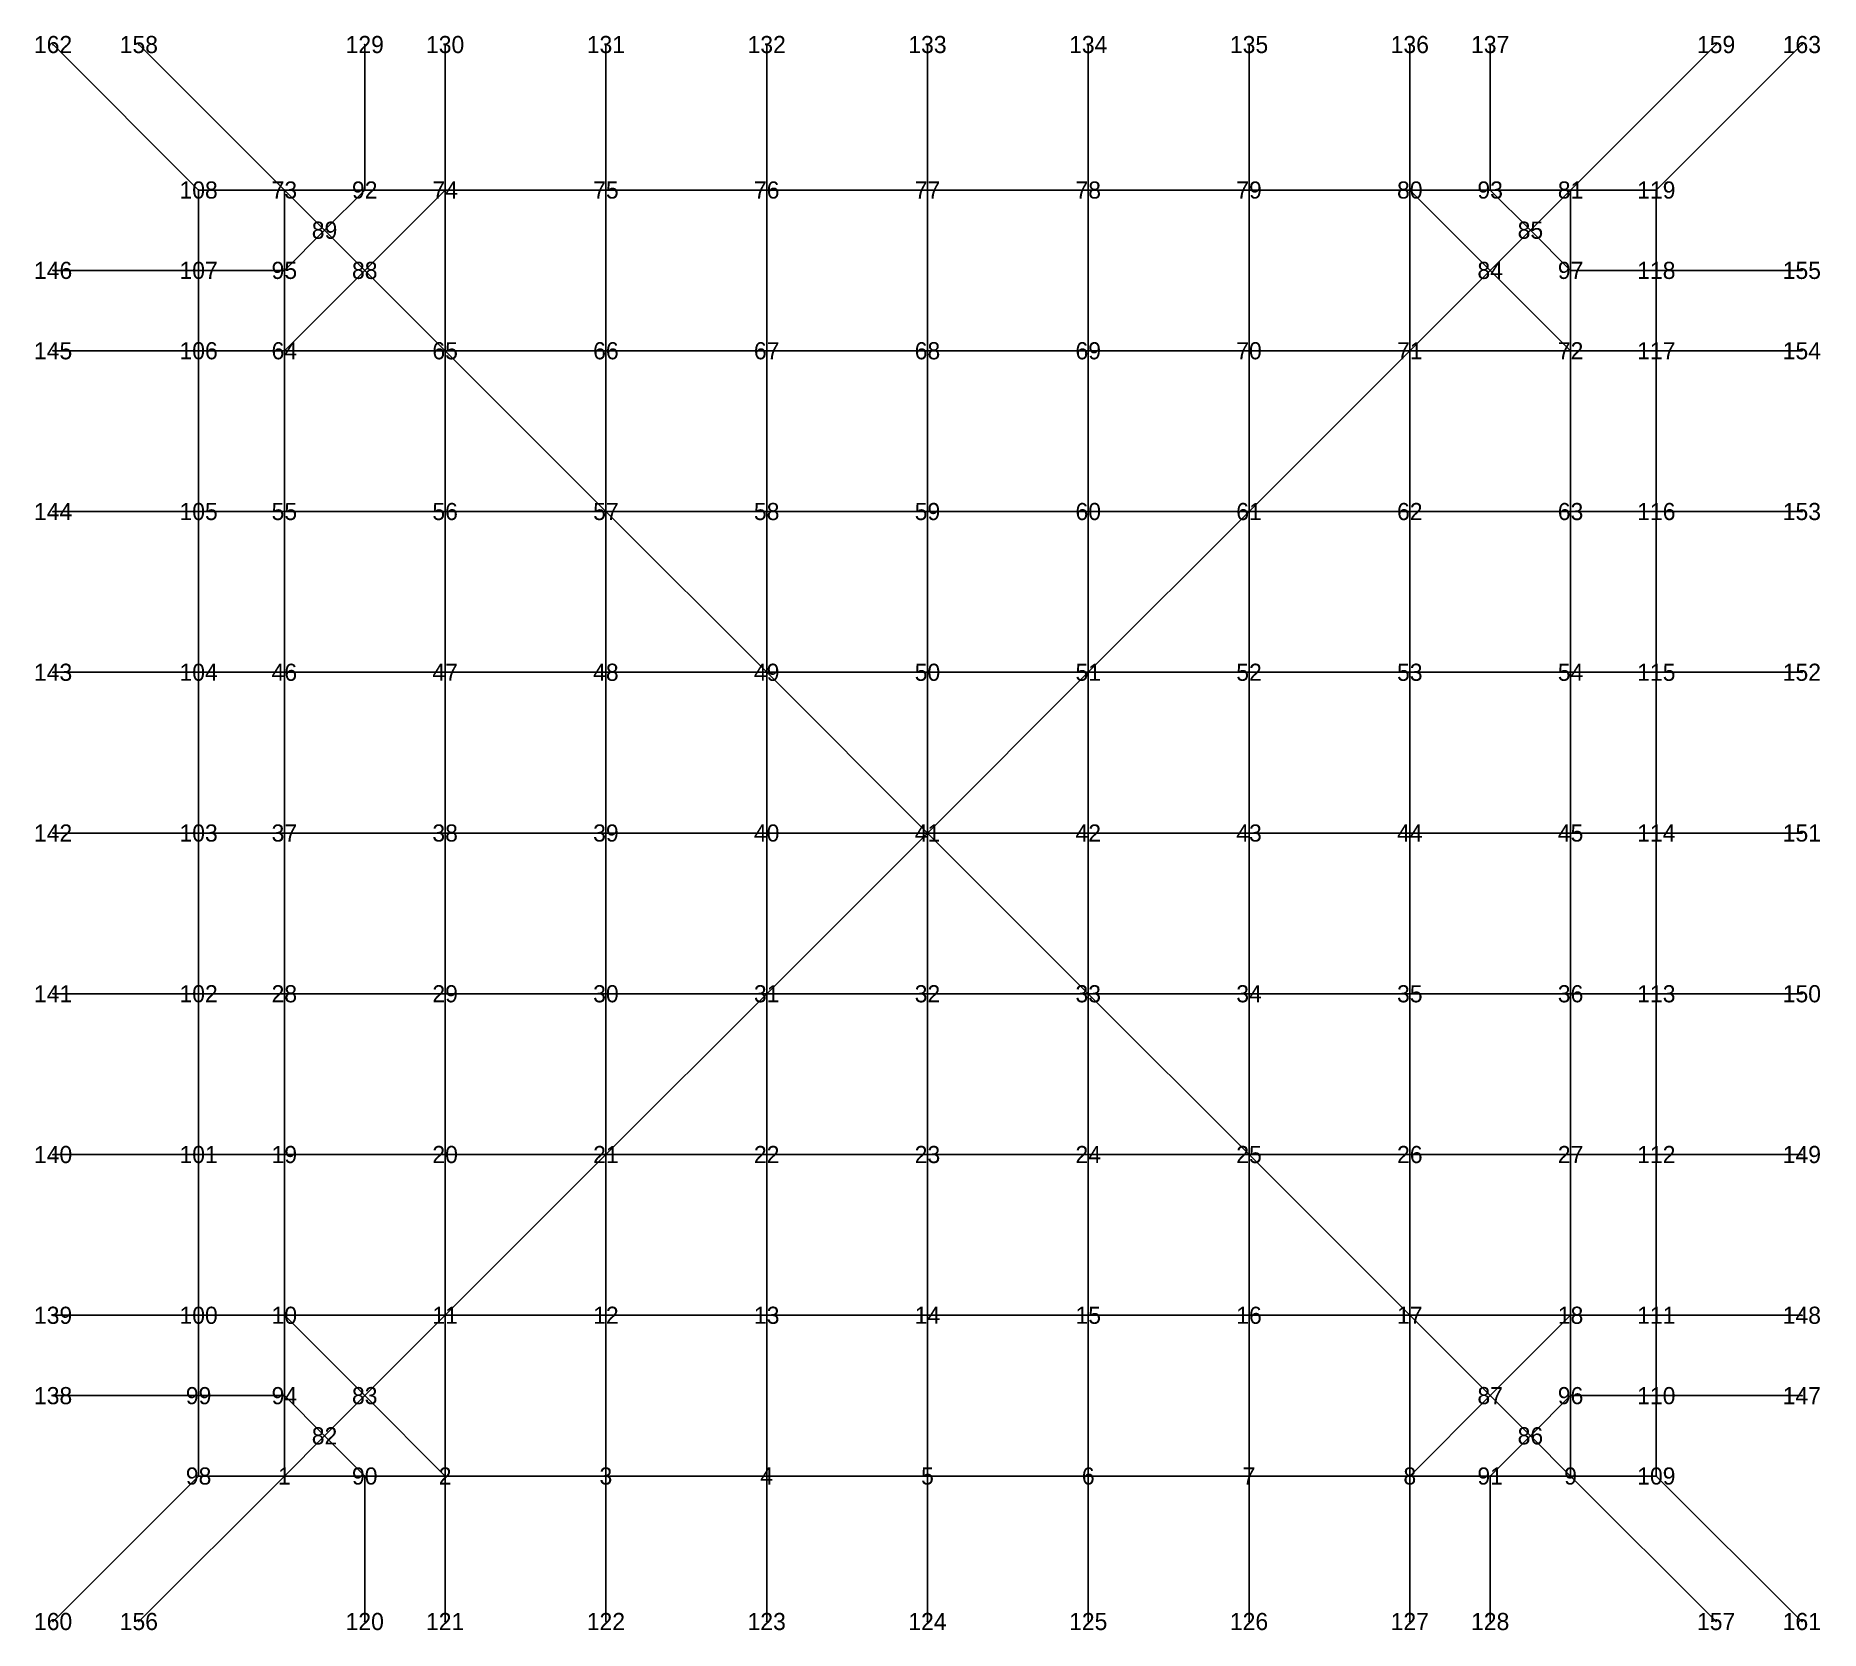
# Model space of a CAD drawing. Header units: metres. Extents: x -2.6 to 2.6, y -2.32 to 2.33.
import ezdxf
from ezdxf.enums import TextEntityAlignment as Align

# ---------------------------------------------------------------- set-up
doc = ezdxf.new("R2010")
doc.units = ezdxf.units.M

msp = doc.modelspace()

# ---------------------------------------------------------------- texts
at = {"layer": 'ID-NODES'}
for s, p in [('162', (-2.549264, 2.299264, -5)), ('158', (-2.299264, 2.299264, -5)), ('129', (-1.640625, 2.299264, -4.09227)), ('130', (-1.40625, 2.299264, -3.759804)), ('131', (-0.9375, 2.299264, -3.376202)), ('132', (-0.46875, 2.299264, -3.184539)), ('133', (0, 2.299264, -3.125)), ('134', (0.46875, 2.299264, -3.184539)), ('135', (0.9375, 2.299264, -3.376202)), ('136', (1.40625, 2.299264, -3.759804)), ('137', (1.640625, 2.299264, -4.09227)), ('159', (2.299264, 2.299264, -5)), ('163', (2.549264, 2.299264, -5)), ('108', (-2.125, 1.875)), ('73', (-1.875, 1.875)), ('92', (-1.640625, 1.875, 0.90773)), ('74', (-1.40625, 1.875, 1.240196)), ('75', (-0.9375, 1.875, 1.623798)), ('76', (-0.46875, 1.875, 1.815461)), ('77', (0, 1.875, 1.875)), ('78', (0.46875, 1.875, 1.815461)), ('79', (0.9375, 1.875, 1.623798)), ('80', (1.40625, 1.875, 1.240196)), ('93', (1.640625, 1.875, 0.90773)), ('81', (1.875, 1.875)), ('119', (2.125, 1.875)), ('89', (-1.757812, 1.757812, 0.922735)), ('85', (1.757812, 1.757812, 0.922735)), ('146', (-2.549264, 1.640625, 0.90773)), ('107', (-2.125, 1.640625, 0.90773)), ('95', (-1.875, 1.640625, 0.90773)), ('88', (-1.640625, 1.640625, 1.283725)), ('84', (1.640625, 1.640625, 1.283725)), ('97', (1.875, 1.640625, 0.90773)), ('118', (2.125, 1.640625, 0.90773)), ('155', (2.549264, 1.640625, 0.90773)), ('145', (-2.549264, 1.40625, 1.240196)), ('106', (-2.125, 1.40625, 1.240196)), ('64', (-1.875, 1.40625, 1.240196)), ('65', (-1.40625, 1.40625, 1.753902)), ('66', (-0.9375, 1.40625, 2.043234)), ('67', (-0.46875, 1.40625, 2.198632)), ('68', (0, 1.40625, 2.248046)), ('69', (0.46875, 1.40625, 2.198632)), ('70', (0.9375, 1.40625, 2.043234)), ('71', (1.40625, 1.40625, 1.753902)), ('72', (1.875, 1.40625, 1.240196)), ('117', (2.125, 1.40625, 1.240196)), ('154', (2.549264, 1.40625, 1.240196)), ('144', (-2.549264, 0.9375, 1.623798)), ('105', (-2.125, 0.9375, 1.623798)), ('55', (-1.875, 0.9375, 1.623798)), ('56', (-1.40625, 0.9375, 2.043234)), ('57', (-0.9375, 0.9375, 2.296397)), ('58', (-0.46875, 0.9375, 2.435696)), ('59', (0, 0.9375, 2.480392)), ('60', (0.46875, 0.9375, 2.435696)), ('61', (0.9375, 0.9375, 2.296397)), ('62', (1.40625, 0.9375, 2.043234)), ('63', (1.875, 0.9375, 1.623798)), ('116', (2.125, 0.9375, 1.623798)), ('153', (2.549264, 0.9375, 1.623798)), ('143', (-2.549264, 0.46875, 1.815461)), ('104', (-2.125, 0.46875, 1.815461)), ('46', (-1.875, 0.46875, 1.815461)), ('47', (-1.40625, 0.46875, 2.198632)), ('48', (-0.9375, 0.46875, 2.435696)), ('49', (-0.46875, 0.46875, 2.567449)), ('50', (0, 0.46875, 2.60989)), ('51', (0.46875, 0.46875, 2.567449)), ('52', (0.9375, 0.46875, 2.435696)), ('53', (1.40625, 0.46875, 2.198632)), ('54', (1.875, 0.46875, 1.815461)), ('115', (2.125, 0.46875, 1.815461)), ('152', (2.549264, 0.46875, 1.815461)), ('142', (-2.549264, 0, 1.875)), ('103', (-2.125, 0, 1.875)), ('37', (-1.875, 0, 1.875)), ('38', (-1.40625, 0, 2.248046)), ('39', (-0.9375, 0, 2.480392)), ('40', (-0.46875, 0, 2.60989)), ('41', (0, 0, 2.65165)), ('42', (0.46875, 0, 2.60989)), ('43', (0.9375, 0, 2.480392)), ('44', (1.40625, 0, 2.248046)), ('45', (1.875, 0, 1.875)), ('114', (2.125, 0, 1.875)), ('151', (2.549264, 0, 1.875)), ('141', (-2.549264, -0.46875, 1.815461)), ('102', (-2.125, -0.46875, 1.815461)), ('28', (-1.875, -0.46875, 1.815461)), ('29', (-1.40625, -0.46875, 2.198632)), ('30', (-0.9375, -0.46875, 2.435696)), ('31', (-0.46875, -0.46875, 2.567449)), ('32', (0, -0.46875, 2.60989)), ('33', (0.46875, -0.46875, 2.567449)), ('34', (0.9375, -0.46875, 2.435696)), ('35', (1.40625, -0.46875, 2.198632)), ('36', (1.875, -0.46875, 1.815461)), ('113', (2.125, -0.46875, 1.815461)), ('150', (2.549264, -0.46875, 1.815461)), ('140', (-2.549264, -0.9375, 1.623798)), ('101', (-2.125, -0.9375, 1.623798)), ('19', (-1.875, -0.9375, 1.623798)), ('20', (-1.40625, -0.9375, 2.043234)), ('21', (-0.9375, -0.9375, 2.296397)), ('22', (-0.46875, -0.9375, 2.435696)), ('23', (0, -0.9375, 2.480392)), ('24', (0.46875, -0.9375, 2.435696)), ('25', (0.9375, -0.9375, 2.296397)), ('26', (1.40625, -0.9375, 2.043234)), ('27', (1.875, -0.9375, 1.623798)), ('112', (2.125, -0.9375, 1.623798)), ('149', (2.549264, -0.9375, 1.623798)), ('139', (-2.549264, -1.40625, 1.240196)), ('100', (-2.125, -1.40625, 1.240196)), ('10', (-1.875, -1.40625, 1.240196)), ('11', (-1.40625, -1.40625, 1.753902)), ('12', (-0.9375, -1.40625, 2.043234)), ('13', (-0.46875, -1.40625, 2.198632)), ('14', (0, -1.40625, 2.248046)), ('15', (0.46875, -1.40625, 2.198632)), ('16', (0.9375, -1.40625, 2.043234)), ('17', (1.40625, -1.40625, 1.753902)), ('18', (1.875, -1.40625, 1.240196)), ('111', (2.125, -1.40625, 1.240196)), ('148', (2.549264, -1.40625, 1.240196)), ('138', (-2.549264, -1.640625, 0.90773)), ('99', (-2.125, -1.640625, 0.90773)), ('94', (-1.875, -1.640625, 0.90773)), ('83', (-1.640625, -1.640625, 1.283725)), ('87', (1.640625, -1.640625, 1.283725)), ('96', (1.875, -1.640625, 0.90773)), ('110', (2.125, -1.640625, 0.90773)), ('147', (2.549264, -1.640625, 0.90773)), ('82', (-1.757812, -1.757812, 0.922735)), ('86', (1.757812, -1.757812, 0.922735)), ('98', (-2.125, -1.875)), ('1', (-1.875, -1.875)), ('90', (-1.640625, -1.875, 0.90773)), ('2', (-1.40625, -1.875, 1.240196)), ('3', (-0.9375, -1.875, 1.623798)), ('4', (-0.46875, -1.875, 1.815461)), ('5', (0, -1.875, 1.875)), ('6', (0.46875, -1.875, 1.815461)), ('7', (0.9375, -1.875, 1.623798)), ('8', (1.40625, -1.875, 1.240196)), ('91', (1.640625, -1.875, 0.90773)), ('9', (1.875, -1.875)), ('109', (2.125, -1.875)), ('160', (-2.549264, -2.299264, -5)), ('156', (-2.299264, -2.299264, -5)), ('120', (-1.640625, -2.299264, -4.09227)), ('121', (-1.40625, -2.299264, -3.759804)), ('122', (-0.9375, -2.299264, -3.376202)), ('123', (-0.46875, -2.299264, -3.184539)), ('124', (0, -2.299264, -3.125)), ('125', (0.46875, -2.299264, -3.184539)), ('126', (0.9375, -2.299264, -3.376202)), ('127', (1.40625, -2.299264, -3.759804)), ('128', (1.640625, -2.299264, -4.09227)), ('157', (2.299264, -2.299264, -5)), ('161', (2.549264, -2.299264, -5))]:
    msp.add_text(s, height=0.05, dxfattribs=at).set_placement(p, align=Align.MIDDLE_CENTER)

# ---------------------------------------------------------------- linework, layer by layer
at = {"layer": 'ESTRADOSSO'}
for p, q in [((-2.125, 1.875, 1.29653), (-2.549264, 2.299264, 0.989901)), ((-1.875, 1.875, 1.29653), (-2.299264, 2.299264, 0.989901)), ((-1.640625, 1.875, 1.582708), (-1.640625, 2.299264, 1.469466)), ((-1.40625, 1.875, 1.794178), (-1.40625, 2.299264, 1.69148)), ((-0.9375, 1.875, 2.07791), (-0.9375, 2.299264, 1.986838)), ((-0.46875, 1.875, 2.230894), (-0.46875, 2.299264, 2.145137)), ((0, 1.875, 2.279609), (0, 2.299264, 2.195425)), ((0.46875, 1.875, 2.230894), (0.46875, 2.299264, 2.145137)), ((0.9375, 1.875, 2.07791), (0.9375, 2.299264, 1.986838)), ((1.40625, 1.875, 1.794178), (1.40625, 2.299264, 1.69148)), ((1.640625, 1.875, 1.582708), (1.640625, 2.299264, 1.469466)), ((1.875, 1.875, 1.29653), (2.299264, 2.299264, 0.989901)), ((2.125, 1.875, 1.29653), (2.549264, 2.299264, 0.989901)), ((-2.125, 1.875, 1.29653), (-1.875, 1.875, 1.29653)), ((-2.125, 1.640625, 1.582708), (-2.125, 1.875, 1.29653)), ((-1.875, 1.875, 1.29653), (-1.640625, 1.875, 1.582708)), ((-1.875, 1.640625, 1.582708), (-1.875, 1.875, 1.29653)), ((-1.757812, 1.757812, 1.591361), (-1.875, 1.875, 1.29653)), ((-1.640625, 1.875, 1.582708), (-1.757812, 1.757812, 1.591361)), ((-1.640625, 1.875, 1.582708), (-1.40625, 1.875, 1.794178)), ((-1.40625, 1.875, 1.794178), (-1.640625, 1.640625, 1.824538)), ((-1.40625, 1.875, 1.794178), (-0.9375, 1.875, 2.07791)), ((-1.40625, 1.40625, 2.181092), (-1.40625, 1.875, 1.794178)), ((-0.9375, 1.875, 2.07791), (-0.46875, 1.875, 2.230894)), ((-0.9375, 1.40625, 2.419875), (-0.9375, 1.875, 2.07791)), ((-0.46875, 1.875, 2.230894), (0, 1.875, 2.279609)), ((-0.46875, 1.40625, 2.552445), (-0.46875, 1.875, 2.230894)), ((0, 1.875, 2.279609), (0.46875, 1.875, 2.230894)), ((0, 1.40625, 2.59513), (0, 1.875, 2.279609)), ((0.46875, 1.875, 2.230894), (0.9375, 1.875, 2.07791)), ((0.46875, 1.40625, 2.552445), (0.46875, 1.875, 2.230894)), ((0.9375, 1.875, 2.07791), (1.40625, 1.875, 1.794178)), ((0.9375, 1.40625, 2.419875), (0.9375, 1.875, 2.07791)), ((1.40625, 1.875, 1.794178), (1.640625, 1.875, 1.582708)), ((1.40625, 1.40625, 2.181092), (1.40625, 1.875, 1.794178)), ((1.40625, 1.875, 1.794178), (1.640625, 1.640625, 1.824538)), ((1.640625, 1.875, 1.582708), (1.875, 1.875, 1.29653)), ((1.640625, 1.875, 1.582708), (1.757812, 1.757812, 1.591361)), ((1.757812, 1.757812, 1.591361), (1.875, 1.875, 1.29653)), ((1.875, 1.640625, 1.582708), (1.875, 1.875, 1.29653)), ((2.125, 1.875, 1.29653), (1.875, 1.875, 1.29653)), ((2.125, 1.640625, 1.582708), (2.125, 1.875, 1.29653)), ((-1.757812, 1.757812, 1.591361), (-1.875, 1.640625, 1.582708)), ((-1.640625, 1.640625, 1.824538), (-1.757812, 1.757812, 1.591361)), ((1.640625, 1.640625, 1.824538), (1.757812, 1.757812, 1.591361)), ((1.757812, 1.757812, 1.591361), (1.875, 1.640625, 1.582708)), ((-2.125, 1.640625, 1.582708), (-2.549264, 1.640625, 1.582708)), ((-2.125, 1.640625, 1.582708), (-1.875, 1.640625, 1.582708)), ((-2.125, 1.40625, 1.794178), (-2.125, 1.640625, 1.582708)), ((-1.875, 1.40625, 1.794178), (-1.875, 1.640625, 1.582708)), ((-1.640625, 1.640625, 1.824538), (-1.875, 1.40625, 1.794178)), ((-1.40625, 1.40625, 2.181092), (-1.640625, 1.640625, 1.824538)), ((1.40625, 1.40625, 2.181092), (1.640625, 1.640625, 1.824538)), ((1.640625, 1.640625, 1.824538), (1.875, 1.40625, 1.794178)), ((1.875, 1.40625, 1.794178), (1.875, 1.640625, 1.582708)), ((2.125, 1.640625, 1.582708), (1.875, 1.640625, 1.582708)), ((2.125, 1.40625, 1.794178), (2.125, 1.640625, 1.582708)), ((2.125, 1.640625, 1.582708), (2.549264, 1.640625, 1.582708)), ((-2.125, 1.40625, 1.794178), (-2.549264, 1.40625, 1.794178)), ((-2.125, 1.40625, 1.794178), (-1.875, 1.40625, 1.794178)), ((-2.125, 0.9375, 2.07791), (-2.125, 1.40625, 1.794178)), ((-1.875, 1.40625, 1.794178), (-1.40625, 1.40625, 2.181092)), ((-1.875, 0.9375, 2.07791), (-1.875, 1.40625, 1.794178)), ((-1.40625, 1.40625, 2.181092), (-0.9375, 1.40625, 2.419875)), ((-1.40625, 0.9375, 2.419875), (-1.40625, 1.40625, 2.181092)), ((-0.9375, 0.9375, 2.637125), (-1.40625, 1.40625, 2.181092)), ((-0.9375, 1.40625, 2.419875), (-0.46875, 1.40625, 2.552445)), ((-0.9375, 0.9375, 2.637125), (-0.9375, 1.40625, 2.419875)), ((-0.46875, 1.40625, 2.552445), (0, 1.40625, 2.59513)), ((-0.46875, 0.9375, 2.759277), (-0.46875, 1.40625, 2.552445)), ((0, 1.40625, 2.59513), (0.46875, 1.40625, 2.552445)), ((0, 0.9375, 2.798809), (0, 1.40625, 2.59513)), ((0.46875, 1.40625, 2.552445), (0.9375, 1.40625, 2.419875)), ((0.46875, 0.9375, 2.759277), (0.46875, 1.40625, 2.552445)), ((0.9375, 1.40625, 2.419875), (1.40625, 1.40625, 2.181092)), ((0.9375, 0.9375, 2.637125), (0.9375, 1.40625, 2.419875)), ((0.9375, 0.9375, 2.637125), (1.40625, 1.40625, 2.181092)), ((1.40625, 1.40625, 2.181092), (1.875, 1.40625, 1.794178)), ((1.40625, 0.9375, 2.419875), (1.40625, 1.40625, 2.181092)), ((1.875, 0.9375, 2.07791), (1.875, 1.40625, 1.794178)), ((2.125, 1.40625, 1.794178), (1.875, 1.40625, 1.794178)), ((2.125, 0.9375, 2.07791), (2.125, 1.40625, 1.794178)), ((2.125, 1.40625, 1.794178), (2.549264, 1.40625, 1.794178)), ((-2.125, 0.9375, 2.07791), (-2.549264, 0.9375, 2.07791)), ((-2.125, 0.9375, 2.07791), (-1.875, 0.9375, 2.07791)), ((-2.125, 0.46875, 2.230894), (-2.125, 0.9375, 2.07791)), ((-1.875, 0.9375, 2.07791), (-1.40625, 0.9375, 2.419875)), ((-1.875, 0.46875, 2.230894), (-1.875, 0.9375, 2.07791)), ((-1.40625, 0.9375, 2.419875), (-0.9375, 0.9375, 2.637125)), ((-1.40625, 0.46875, 2.552445), (-1.40625, 0.9375, 2.419875)), ((-0.9375, 0.9375, 2.637125), (-0.46875, 0.9375, 2.759277)), ((-0.9375, 0.46875, 2.759277), (-0.9375, 0.9375, 2.637125)), ((-0.46875, 0.46875, 2.876245), (-0.9375, 0.9375, 2.637125)), ((-0.46875, 0.9375, 2.759277), (0, 0.9375, 2.798809)), ((-0.46875, 0.46875, 2.876245), (-0.46875, 0.9375, 2.759277)), ((0, 0.9375, 2.798809), (0.46875, 0.9375, 2.759277)), ((0, 0.46875, 2.914192), (0, 0.9375, 2.798809)), ((0.46875, 0.9375, 2.759277), (0.9375, 0.9375, 2.637125)), ((0.46875, 0.46875, 2.876245), (0.46875, 0.9375, 2.759277)), ((0.46875, 0.46875, 2.876245), (0.9375, 0.9375, 2.637125)), ((0.9375, 0.9375, 2.637125), (1.40625, 0.9375, 2.419875)), ((0.9375, 0.46875, 2.759277), (0.9375, 0.9375, 2.637125)), ((1.40625, 0.9375, 2.419875), (1.875, 0.9375, 2.07791)), ((1.40625, 0.46875, 2.552445), (1.40625, 0.9375, 2.419875)), ((1.875, 0.46875, 2.230894), (1.875, 0.9375, 2.07791)), ((2.125, 0.9375, 2.07791), (1.875, 0.9375, 2.07791)), ((2.125, 0.46875, 2.230894), (2.125, 0.9375, 2.07791)), ((2.125, 0.9375, 2.07791), (2.549264, 0.9375, 2.07791)), ((-2.125, 0.46875, 2.230894), (-2.549264, 0.46875, 2.230894)), ((-2.125, 0.46875, 2.230894), (-1.875, 0.46875, 2.230894)), ((-2.125, 0, 2.279609), (-2.125, 0.46875, 2.230894)), ((-1.875, 0.46875, 2.230894), (-1.40625, 0.46875, 2.552445)), ((-1.875, 0, 2.279609), (-1.875, 0.46875, 2.230894)), ((-1.40625, 0.46875, 2.552445), (-0.9375, 0.46875, 2.759277)), ((-1.40625, 0, 2.59513), (-1.40625, 0.46875, 2.552445)), ((-0.9375, 0.46875, 2.759277), (-0.46875, 0.46875, 2.876245)), ((-0.9375, 0, 2.798809), (-0.9375, 0.46875, 2.759277)), ((-0.46875, 0.46875, 2.876245), (0, 0.46875, 2.914192)), ((-0.46875, 0, 2.914192), (-0.46875, 0.46875, 2.876245)), ((0, 0, 2.95165), (-0.46875, 0.46875, 2.876245)), ((0, 0.46875, 2.914192), (0.46875, 0.46875, 2.876245)), ((0, 0, 2.95165), (0, 0.46875, 2.914192)), ((0, 0, 2.95165), (0.46875, 0.46875, 2.876245)), ((0.46875, 0.46875, 2.876245), (0.9375, 0.46875, 2.759277)), ((0.46875, 0, 2.914192), (0.46875, 0.46875, 2.876245)), ((0.9375, 0.46875, 2.759277), (1.40625, 0.46875, 2.552445)), ((0.9375, 0, 2.798809), (0.9375, 0.46875, 2.759277)), ((1.40625, 0.46875, 2.552445), (1.875, 0.46875, 2.230894)), ((1.40625, 0, 2.59513), (1.40625, 0.46875, 2.552445)), ((1.875, 0, 2.279609), (1.875, 0.46875, 2.230894)), ((2.125, 0.46875, 2.230894), (1.875, 0.46875, 2.230894)), ((2.125, 0, 2.279609), (2.125, 0.46875, 2.230894)), ((2.125, 0.46875, 2.230894), (2.549264, 0.46875, 2.230894)), ((-2.125, 0, 2.279609), (-2.549264, 0, 2.279609)), ((-2.125, 0, 2.279609), (-1.875, 0, 2.279609)), ((-2.125, -0.46875, 2.230894), (-2.125, 0, 2.279609)), ((-1.875, 0, 2.279609), (-1.40625, 0, 2.59513)), ((-1.875, -0.46875, 2.230894), (-1.875, 0, 2.279609)), ((-1.40625, 0, 2.59513), (-0.9375, 0, 2.798809)), ((-1.40625, -0.46875, 2.552445), (-1.40625, 0, 2.59513)), ((-0.9375, 0, 2.798809), (-0.46875, 0, 2.914192)), ((-0.9375, -0.46875, 2.759277), (-0.9375, 0, 2.798809)), ((-0.46875, 0, 2.914192), (0, 0, 2.95165)), ((-0.46875, -0.46875, 2.876245), (-0.46875, 0, 2.914192)), ((-0.46875, -0.46875, 2.876245), (0, 0, 2.95165)), ((0, 0, 2.95165), (0.46875, 0, 2.914192)), ((0, -0.46875, 2.914192), (0, 0, 2.95165)), ((0.46875, -0.46875, 2.876245), (0, 0, 2.95165)), ((0.46875, 0, 2.914192), (0.9375, 0, 2.798809)), ((0.46875, -0.46875, 2.876245), (0.46875, 0, 2.914192)), ((0.9375, 0, 2.798809), (1.40625, 0, 2.59513)), ((0.9375, -0.46875, 2.759277), (0.9375, 0, 2.798809)), ((1.40625, 0, 2.59513), (1.875, 0, 2.279609)), ((1.40625, -0.46875, 2.552445), (1.40625, 0, 2.59513)), ((1.875, -0.46875, 2.230894), (1.875, 0, 2.279609)), ((2.125, 0, 2.279609), (1.875, 0, 2.279609)), ((2.125, -0.46875, 2.230894), (2.125, 0, 2.279609)), ((2.125, 0, 2.279609), (2.549264, 0, 2.279609)), ((-2.125, -0.46875, 2.230894), (-2.549264, -0.46875, 2.230894)), ((-2.125, -0.46875, 2.230894), (-1.875, -0.46875, 2.230894)), ((-2.125, -0.9375, 2.07791), (-2.125, -0.46875, 2.230894)), ((-1.875, -0.46875, 2.230894), (-1.40625, -0.46875, 2.552445)), ((-1.875, -0.9375, 2.07791), (-1.875, -0.46875, 2.230894)), ((-1.40625, -0.46875, 2.552445), (-0.9375, -0.46875, 2.759277)), ((-1.40625, -0.9375, 2.419875), (-1.40625, -0.46875, 2.552445)), ((-0.9375, -0.46875, 2.759277), (-0.46875, -0.46875, 2.876245)), ((-0.9375, -0.9375, 2.637125), (-0.9375, -0.46875, 2.759277)), ((-0.9375, -0.9375, 2.637125), (-0.46875, -0.46875, 2.876245)), ((-0.46875, -0.46875, 2.876245), (0, -0.46875, 2.914192)), ((-0.46875, -0.9375, 2.759277), (-0.46875, -0.46875, 2.876245)), ((0, -0.46875, 2.914192), (0.46875, -0.46875, 2.876245)), ((0, -0.9375, 2.798809), (0, -0.46875, 2.914192)), ((0.46875, -0.46875, 2.876245), (0.9375, -0.46875, 2.759277)), ((0.46875, -0.9375, 2.759277), (0.46875, -0.46875, 2.876245)), ((0.9375, -0.9375, 2.637125), (0.46875, -0.46875, 2.876245)), ((0.9375, -0.46875, 2.759277), (1.40625, -0.46875, 2.552445)), ((0.9375, -0.9375, 2.637125), (0.9375, -0.46875, 2.759277)), ((1.40625, -0.46875, 2.552445), (1.875, -0.46875, 2.230894)), ((1.40625, -0.9375, 2.419875), (1.40625, -0.46875, 2.552445)), ((1.875, -0.9375, 2.07791), (1.875, -0.46875, 2.230894)), ((2.125, -0.46875, 2.230894), (1.875, -0.46875, 2.230894)), ((2.125, -0.9375, 2.07791), (2.125, -0.46875, 2.230894)), ((2.125, -0.46875, 2.230894), (2.549264, -0.46875, 2.230894)), ((-2.125, -0.9375, 2.07791), (-2.549264, -0.9375, 2.07791)), ((-2.125, -0.9375, 2.07791), (-1.875, -0.9375, 2.07791)), ((-2.125, -1.40625, 1.794178), (-2.125, -0.9375, 2.07791)), ((-1.875, -0.9375, 2.07791), (-1.40625, -0.9375, 2.419875)), ((-1.875, -1.40625, 1.794178), (-1.875, -0.9375, 2.07791)), ((-1.40625, -0.9375, 2.419875), (-0.9375, -0.9375, 2.637125)), ((-1.40625, -1.40625, 2.181092), (-1.40625, -0.9375, 2.419875)), ((-1.40625, -1.40625, 2.181092), (-0.9375, -0.9375, 2.637125)), ((-0.9375, -0.9375, 2.637125), (-0.46875, -0.9375, 2.759277)), ((-0.9375, -1.40625, 2.419875), (-0.9375, -0.9375, 2.637125)), ((-0.46875, -0.9375, 2.759277), (0, -0.9375, 2.798809)), ((-0.46875, -1.40625, 2.552445), (-0.46875, -0.9375, 2.759277)), ((0, -0.9375, 2.798809), (0.46875, -0.9375, 2.759277)), ((0, -1.40625, 2.59513), (0, -0.9375, 2.798809)), ((0.46875, -0.9375, 2.759277), (0.9375, -0.9375, 2.637125)), ((0.46875, -1.40625, 2.552445), (0.46875, -0.9375, 2.759277)), ((0.9375, -0.9375, 2.637125), (1.40625, -0.9375, 2.419875)), ((0.9375, -1.40625, 2.419875), (0.9375, -0.9375, 2.637125)), ((1.40625, -1.40625, 2.181092), (0.9375, -0.9375, 2.637125)), ((1.40625, -0.9375, 2.419875), (1.875, -0.9375, 2.07791)), ((1.40625, -1.40625, 2.181092), (1.40625, -0.9375, 2.419875)), ((1.875, -1.40625, 1.794178), (1.875, -0.9375, 2.07791)), ((2.125, -0.9375, 2.07791), (1.875, -0.9375, 2.07791)), ((2.125, -1.40625, 1.794178), (2.125, -0.9375, 2.07791)), ((2.125, -0.9375, 2.07791), (2.549264, -0.9375, 2.07791)), ((-2.125, -1.40625, 1.794178), (-2.549264, -1.40625, 1.794178)), ((-2.125, -1.40625, 1.794178), (-1.875, -1.40625, 1.794178)), ((-2.125, -1.640625, 1.582708), (-2.125, -1.40625, 1.794178)), ((-1.875, -1.40625, 1.794178), (-1.40625, -1.40625, 2.181092)), ((-1.875, -1.640625, 1.582708), (-1.875, -1.40625, 1.794178)), ((-1.640625, -1.640625, 1.824538), (-1.875, -1.40625, 1.794178)), ((-1.640625, -1.640625, 1.824538), (-1.40625, -1.40625, 2.181092)), ((-1.40625, -1.40625, 2.181092), (-0.9375, -1.40625, 2.419875)), ((-1.40625, -1.875, 1.794178), (-1.40625, -1.40625, 2.181092)), ((-0.9375, -1.40625, 2.419875), (-0.46875, -1.40625, 2.552445)), ((-0.9375, -1.875, 2.07791), (-0.9375, -1.40625, 2.419875)), ((-0.46875, -1.40625, 2.552445), (0, -1.40625, 2.59513)), ((-0.46875, -1.875, 2.230894), (-0.46875, -1.40625, 2.552445)), ((0, -1.40625, 2.59513), (0.46875, -1.40625, 2.552445)), ((0, -1.875, 2.279609), (0, -1.40625, 2.59513)), ((0.46875, -1.40625, 2.552445), (0.9375, -1.40625, 2.419875)), ((0.46875, -1.875, 2.230894), (0.46875, -1.40625, 2.552445)), ((0.9375, -1.40625, 2.419875), (1.40625, -1.40625, 2.181092)), ((0.9375, -1.875, 2.07791), (0.9375, -1.40625, 2.419875)), ((1.40625, -1.40625, 2.181092), (1.875, -1.40625, 1.794178)), ((1.40625, -1.875, 1.794178), (1.40625, -1.40625, 2.181092)), ((1.640625, -1.640625, 1.824538), (1.40625, -1.40625, 2.181092)), ((1.640625, -1.640625, 1.824538), (1.875, -1.40625, 1.794178)), ((1.875, -1.640625, 1.582708), (1.875, -1.40625, 1.794178)), ((2.125, -1.40625, 1.794178), (1.875, -1.40625, 1.794178)), ((2.125, -1.640625, 1.582708), (2.125, -1.40625, 1.794178)), ((2.125, -1.40625, 1.794178), (2.549264, -1.40625, 1.794178)), ((-2.125, -1.640625, 1.582708), (-2.549264, -1.640625, 1.582708)), ((-2.125, -1.640625, 1.582708), (-1.875, -1.640625, 1.582708)), ((-2.125, -1.875, 1.29653), (-2.125, -1.640625, 1.582708)), ((-1.875, -1.875, 1.29653), (-1.875, -1.640625, 1.582708)), ((-1.757812, -1.757812, 1.591361), (-1.875, -1.640625, 1.582708)), ((-1.757812, -1.757812, 1.591361), (-1.640625, -1.640625, 1.824538)), ((-1.40625, -1.875, 1.794178), (-1.640625, -1.640625, 1.824538)), ((1.40625, -1.875, 1.794178), (1.640625, -1.640625, 1.824538)), ((1.757812, -1.757812, 1.591361), (1.640625, -1.640625, 1.824538)), ((1.757812, -1.757812, 1.591361), (1.875, -1.640625, 1.582708)), ((1.875, -1.875, 1.29653), (1.875, -1.640625, 1.582708)), ((2.125, -1.640625, 1.582708), (1.875, -1.640625, 1.582708)), ((2.125, -1.875, 1.29653), (2.125, -1.640625, 1.582708)), ((2.125, -1.640625, 1.582708), (2.549264, -1.640625, 1.582708)), ((-1.875, -1.875, 1.29653), (-1.757812, -1.757812, 1.591361)), ((-1.640625, -1.875, 1.582708), (-1.757812, -1.757812, 1.591361)), ((1.640625, -1.875, 1.582708), (1.757812, -1.757812, 1.591361)), ((1.875, -1.875, 1.29653), (1.757812, -1.757812, 1.591361)), ((-2.125, -1.875, 1.29653), (-2.549264, -2.299264, 0.989901)), ((-1.875, -1.875, 1.29653), (-2.299264, -2.299264, 0.989901)), ((-2.125, -1.875, 1.29653), (-1.875, -1.875, 1.29653)), ((-1.875, -1.875, 1.29653), (-1.640625, -1.875, 1.582708)), ((-1.640625, -1.875, 1.582708), (-1.40625, -1.875, 1.794178)), ((-1.640625, -1.875, 1.582708), (-1.640625, -2.299264, 1.469466)), ((-1.40625, -1.875, 1.794178), (-0.9375, -1.875, 2.07791)), ((-1.40625, -1.875, 1.794178), (-1.40625, -2.299264, 1.69148)), ((-0.9375, -1.875, 2.07791), (-0.46875, -1.875, 2.230894)), ((-0.9375, -1.875, 2.07791), (-0.9375, -2.299264, 1.986838)), ((-0.46875, -1.875, 2.230894), (0, -1.875, 2.279609)), ((-0.46875, -1.875, 2.230894), (-0.46875, -2.299264, 2.145137)), ((0, -1.875, 2.279609), (0.46875, -1.875, 2.230894)), ((0, -1.875, 2.279609), (0, -2.299264, 2.195425)), ((0.46875, -1.875, 2.230894), (0.9375, -1.875, 2.07791)), ((0.46875, -1.875, 2.230894), (0.46875, -2.299264, 2.145137)), ((0.9375, -1.875, 2.07791), (1.40625, -1.875, 1.794178)), ((0.9375, -1.875, 2.07791), (0.9375, -2.299264, 1.986838)), ((1.40625, -1.875, 1.794178), (1.640625, -1.875, 1.582708)), ((1.40625, -1.875, 1.794178), (1.40625, -2.299264, 1.69148)), ((1.640625, -1.875, 1.582708), (1.875, -1.875, 1.29653)), ((1.640625, -1.875, 1.582708), (1.640625, -2.299264, 1.469466)), ((2.125, -1.875, 1.29653), (1.875, -1.875, 1.29653)), ((1.875, -1.875, 1.29653), (2.299264, -2.299264, 0.989901)), ((2.125, -1.875, 1.29653), (2.549264, -2.299264, 0.989901))]:
    msp.add_line(p, q, dxfattribs=at)
at = {"layer": 'EXTERNAL_NODES'}
for p in [(-2.549264, 2.299264, -5), (-2.299264, 2.299264, -5), (-1.640625, 2.299264, -4.09227), (-1.40625, 2.299264, -3.759804), (-0.9375, 2.299264, -3.376202), (-0.46875, 2.299264, -3.184539), (0, 2.299264, -3.125), (0.46875, 2.299264, -3.184539), (0.9375, 2.299264, -3.376202), (1.40625, 2.299264, -3.759804), (1.640625, 2.299264, -4.09227), (2.299264, 2.299264, -5), (2.549264, 2.299264, -5), (-2.549264, 1.640625, 0.90773), (2.549264, 1.640625, 0.90773), (-2.549264, 1.40625, 1.240196), (2.549264, 1.40625, 1.240196), (-2.549264, 0.9375, 1.623798), (2.549264, 0.9375, 1.623798), (-2.549264, 0.46875, 1.815461), (2.549264, 0.46875, 1.815461), (-2.549264, 0, 1.875), (2.549264, 0, 1.875), (-2.549264, -0.46875, 1.815461), (2.549264, -0.46875, 1.815461), (-2.549264, -0.9375, 1.623798), (2.549264, -0.9375, 1.623798), (-2.549264, -1.40625, 1.240196), (2.549264, -1.40625, 1.240196), (-2.549264, -1.640625, 0.90773), (2.549264, -1.640625, 0.90773), (-2.549264, -2.299264, -5), (-2.299264, -2.299264, -5), (-1.640625, -2.299264, -4.09227), (-1.40625, -2.299264, -3.759804), (-0.9375, -2.299264, -3.376202), (-0.46875, -2.299264, -3.184539), (0, -2.299264, -3.125), (0.46875, -2.299264, -3.184539), (0.9375, -2.299264, -3.376202), (1.40625, -2.299264, -3.759804), (1.640625, -2.299264, -4.09227), (2.299264, -2.299264, -5), (2.549264, -2.299264, -5)]:
    msp.add_point(p, dxfattribs=at)
at = {"layer": 'fz', "color": 6}
for p, q in [((-2.549264, 2.299264, 0.989901), (-2.549264, 2.299264, 0.989901)), ((-2.299264, 2.299264, 0.989901), (-2.299264, 2.299264, 0.989901)), ((-1.640625, 2.299264, 1.469466), (-1.640625, 2.299264, 1.469466)), ((-1.40625, 2.299264, 1.69148), (-1.40625, 2.299264, 1.69148)), ((-0.9375, 2.299264, 1.986838), (-0.9375, 2.299264, 1.986838)), ((-0.46875, 2.299264, 2.145137), (-0.46875, 2.299264, 2.145137)), ((0, 2.299264, 2.195425), (0, 2.299264, 2.195425)), ((0.46875, 2.299264, 2.145137), (0.46875, 2.299264, 2.145137)), ((0.9375, 2.299264, 1.986838), (0.9375, 2.299264, 1.986838)), ((1.40625, 2.299264, 1.69148), (1.40625, 2.299264, 1.69148)), ((1.640625, 2.299264, 1.469466), (1.640625, 2.299264, 1.469466)), ((2.299264, 2.299264, 0.989901), (2.299264, 2.299264, 0.989901)), ((2.549264, 2.299264, 0.989901), (2.549264, 2.299264, 0.989901)), ((-2.125, 1.875, 1.29653), (-2.125, 1.875, 1.50233)), ((-1.875, 1.875, 1.29653), (-1.875, 1.875, 1.62443)), ((-1.640625, 1.875, 1.582708), (-1.640625, 1.875, 1.757608)), ((-1.40625, 1.875, 1.794178), (-1.40625, 1.875, 2.380678)), ((-0.9375, 1.875, 2.07791), (-0.9375, 1.875, 2.96381)), ((-0.46875, 1.875, 2.230894), (-0.46875, 1.875, 3.030994)), ((0, 1.875, 2.279609), (0, 1.875, 3.053609)), ((0.46875, 1.875, 2.230894), (0.46875, 1.875, 3.032794)), ((0.9375, 1.875, 2.07791), (0.9375, 1.875, 2.96921)), ((1.40625, 1.875, 1.794178), (1.40625, 1.875, 2.561878)), ((1.640625, 1.875, 1.582708), (1.640625, 1.875, 1.757608)), ((1.875, 1.875, 1.29653), (1.875, 1.875, 1.62443)), ((2.125, 1.875, 1.29653), (2.125, 1.875, 1.50233)), ((-1.757812, 1.757812, 1.591361), (-1.757812, 1.757812, 1.941461)), ((1.757812, 1.757812, 1.591361), (1.757812, 1.757812, 1.941461)), ((-2.549264, 1.640625, 1.582708), (-2.549264, 1.640625, 1.582708)), ((-2.125, 1.640625, 1.582708), (-2.125, 1.640625, 1.952908)), ((-1.875, 1.640625, 1.582708), (-1.875, 1.640625, 2.127808)), ((-1.640625, 1.640625, 1.824538), (-1.640625, 1.640625, 2.406838)), ((1.640625, 1.640625, 1.824538), (1.640625, 1.640625, 2.406838)), ((1.875, 1.640625, 1.582708), (1.875, 1.640625, 2.127808)), ((2.125, 1.640625, 1.582708), (2.125, 1.640625, 1.952908)), ((2.549264, 1.640625, 1.582708), (2.549264, 1.640625, 1.582708)), ((-2.549264, 1.40625, 1.794178), (-2.549264, 1.40625, 1.794178)), ((-2.125, 1.40625, 1.794178), (-2.125, 1.40625, 2.241178)), ((-1.875, 1.40625, 1.794178), (-1.875, 1.40625, 3.181978)), ((-1.40625, 1.40625, 2.181092), (-1.40625, 1.40625, 3.866792)), ((-0.9375, 1.40625, 2.419875), (-0.9375, 1.40625, 4.029375)), ((-0.46875, 1.40625, 2.552445), (-0.46875, 1.40625, 4.004445)), ((0, 1.40625, 2.59513), (0, 1.40625, 3.99883)), ((0.46875, 1.40625, 2.552445), (0.46875, 1.40625, 4.007145)), ((0.9375, 1.40625, 2.419875), (0.9375, 1.40625, 4.036875)), ((1.40625, 1.40625, 2.181092), (1.40625, 1.40625, 3.876092)), ((1.875, 1.40625, 1.794178), (1.875, 1.40625, 3.008878)), ((2.125, 1.40625, 1.794178), (2.125, 1.40625, 2.241178)), ((2.549264, 1.40625, 1.794178), (2.549264, 1.40625, 1.794178)), ((-2.549264, 0.9375, 2.07791), (-2.549264, 0.9375, 2.07791)), ((-2.125, 0.9375, 2.07791), (-2.125, 0.9375, 2.60681)), ((-1.875, 0.9375, 2.07791), (-1.875, 0.9375, 3.49241)), ((-1.40625, 0.9375, 2.419875), (-1.40625, 0.9375, 4.029375)), ((-0.9375, 0.9375, 2.637125), (-0.9375, 0.9375, 3.991025)), ((-0.46875, 0.9375, 2.759277), (-0.46875, 0.9375, 3.976077)), ((0, 0.9375, 2.798809), (0, 0.9375, 3.972409)), ((0.46875, 0.9375, 2.759277), (0.46875, 0.9375, 3.977277)), ((0.9375, 0.9375, 2.637125), (0.9375, 0.9375, 3.994025)), ((1.40625, 0.9375, 2.419875), (1.40625, 0.9375, 4.036875)), ((1.875, 0.9375, 2.07791), (1.875, 0.9375, 3.49781)), ((2.125, 0.9375, 2.07791), (2.125, 0.9375, 2.60681)), ((2.549264, 0.9375, 2.07791), (2.549264, 0.9375, 2.07791)), ((-2.549264, 0.46875, 2.230894), (-2.549264, 0.46875, 2.230894)), ((-2.125, 0.46875, 2.230894), (-2.125, 0.46875, 2.707294)), ((-1.875, 0.46875, 2.230894), (-1.875, 0.46875, 3.507094)), ((-1.40625, 0.46875, 2.552445), (-1.40625, 0.46875, 4.004445)), ((-0.9375, 0.46875, 2.759277), (-0.9375, 0.46875, 3.976077)), ((-0.46875, 0.46875, 2.876245), (-0.46875, 0.46875, 3.964645)), ((0, 0.46875, 2.914192), (0, 0.46875, 3.961492)), ((0.46875, 0.46875, 2.876245), (0.46875, 0.46875, 3.965245)), ((0.9375, 0.46875, 2.759277), (0.9375, 0.46875, 3.977277)), ((1.40625, 0.46875, 2.552445), (1.40625, 0.46875, 4.007145)), ((1.875, 0.46875, 2.230894), (1.875, 0.46875, 3.509194)), ((2.125, 0.46875, 2.230894), (2.125, 0.46875, 2.707294)), ((2.549264, 0.46875, 2.230894), (2.549264, 0.46875, 2.230894)), ((-2.549264, 0, 2.279609), (-2.549264, 0, 2.279609)), ((-2.125, 0, 2.279609), (-2.125, 0, 2.740109)), ((-1.875, 0, 2.279609), (-1.875, 0, 3.514109)), ((-1.40625, 0, 2.59513), (-1.40625, 0, 3.99883)), ((-0.9375, 0, 2.798809), (-0.9375, 0, 3.972409)), ((-0.46875, 0, 2.914192), (-0.46875, 0, 3.961492)), ((0, 0, 2.95165), (0, 0, 3.95845)), ((0.46875, 0, 2.914192), (0.46875, 0, 3.961492)), ((0.9375, 0, 2.798809), (0.9375, 0, 3.972409)), ((1.40625, 0, 2.59513), (1.40625, 0, 3.99883)), ((1.875, 0, 2.279609), (1.875, 0, 3.514109)), ((2.125, 0, 2.279609), (2.125, 0, 2.740109)), ((2.549264, 0, 2.279609), (2.549264, 0, 2.279609)), ((-2.549264, -0.46875, 2.230894), (-2.549264, -0.46875, 2.230894)), ((-2.125, -0.46875, 2.230894), (-2.125, -0.46875, 2.707294)), ((-1.875, -0.46875, 2.230894), (-1.875, -0.46875, 3.509194)), ((-1.40625, -0.46875, 2.552445), (-1.40625, -0.46875, 4.007145)), ((-0.9375, -0.46875, 2.759277), (-0.9375, -0.46875, 3.977277)), ((-0.46875, -0.46875, 2.876245), (-0.46875, -0.46875, 3.965245)), ((0, -0.46875, 2.914192), (0, -0.46875, 3.961492)), ((0.46875, -0.46875, 2.876245), (0.46875, -0.46875, 3.964645)), ((0.9375, -0.46875, 2.759277), (0.9375, -0.46875, 3.976077)), ((1.40625, -0.46875, 2.552445), (1.40625, -0.46875, 4.004445)), ((1.875, -0.46875, 2.230894), (1.875, -0.46875, 3.507094)), ((2.125, -0.46875, 2.230894), (2.125, -0.46875, 2.707294)), ((2.549264, -0.46875, 2.230894), (2.549264, -0.46875, 2.230894)), ((-2.549264, -0.9375, 2.07791), (-2.549264, -0.9375, 2.07791)), ((-2.125, -0.9375, 2.07791), (-2.125, -0.9375, 2.60681)), ((-1.875, -0.9375, 2.07791), (-1.875, -0.9375, 3.49781)), ((-1.40625, -0.9375, 2.419875), (-1.40625, -0.9375, 4.036875)), ((-0.9375, -0.9375, 2.637125), (-0.9375, -0.9375, 3.994025)), ((-0.46875, -0.9375, 2.759277), (-0.46875, -0.9375, 3.977277)), ((0, -0.9375, 2.798809), (0, -0.9375, 3.972409)), ((0.46875, -0.9375, 2.759277), (0.46875, -0.9375, 3.976077)), ((0.9375, -0.9375, 2.637125), (0.9375, -0.9375, 3.991025)), ((1.40625, -0.9375, 2.419875), (1.40625, -0.9375, 4.029375)), ((1.875, -0.9375, 2.07791), (1.875, -0.9375, 3.49241)), ((2.125, -0.9375, 2.07791), (2.125, -0.9375, 2.60681)), ((2.549264, -0.9375, 2.07791), (2.549264, -0.9375, 2.07791)), ((-2.549264, -1.40625, 1.794178), (-2.549264, -1.40625, 1.794178)), ((-2.125, -1.40625, 1.794178), (-2.125, -1.40625, 2.241178)), ((-1.875, -1.40625, 1.794178), (-1.875, -1.40625, 3.008878)), ((-1.40625, -1.40625, 2.181092), (-1.40625, -1.40625, 3.876092)), ((-0.9375, -1.40625, 2.419875), (-0.9375, -1.40625, 4.036875)), ((-0.46875, -1.40625, 2.552445), (-0.46875, -1.40625, 4.007145)), ((0, -1.40625, 2.59513), (0, -1.40625, 3.99883)), ((0.46875, -1.40625, 2.552445), (0.46875, -1.40625, 4.004445)), ((0.9375, -1.40625, 2.419875), (0.9375, -1.40625, 4.029375)), ((1.40625, -1.40625, 2.181092), (1.40625, -1.40625, 3.866792)), ((1.875, -1.40625, 1.794178), (1.875, -1.40625, 3.181978)), ((2.125, -1.40625, 1.794178), (2.125, -1.40625, 2.241178)), ((2.549264, -1.40625, 1.794178), (2.549264, -1.40625, 1.794178)), ((-2.549264, -1.640625, 1.582708), (-2.549264, -1.640625, 1.582708)), ((-2.125, -1.640625, 1.582708), (-2.125, -1.640625, 1.952908)), ((-1.875, -1.640625, 1.582708), (-1.875, -1.640625, 2.127808)), ((-1.640625, -1.640625, 1.824538), (-1.640625, -1.640625, 2.406838)), ((1.640625, -1.640625, 1.824538), (1.640625, -1.640625, 2.406838)), ((1.875, -1.640625, 1.582708), (1.875, -1.640625, 2.127808)), ((2.125, -1.640625, 1.582708), (2.125, -1.640625, 1.952908)), ((2.549264, -1.640625, 1.582708), (2.549264, -1.640625, 1.582708)), ((-1.757812, -1.757812, 1.591361), (-1.757812, -1.757812, 1.941461)), ((1.757812, -1.757812, 1.591361), (1.757812, -1.757812, 1.941461)), ((-2.125, -1.875, 1.29653), (-2.125, -1.875, 1.50233)), ((-1.875, -1.875, 1.29653), (-1.875, -1.875, 1.62443)), ((-1.640625, -1.875, 1.582708), (-1.640625, -1.875, 1.757608)), ((-1.40625, -1.875, 1.794178), (-1.40625, -1.875, 2.561878)), ((-0.9375, -1.875, 2.07791), (-0.9375, -1.875, 2.96921)), ((-0.46875, -1.875, 2.230894), (-0.46875, -1.875, 3.032794)), ((0, -1.875, 2.279609), (0, -1.875, 3.053609)), ((0.46875, -1.875, 2.230894), (0.46875, -1.875, 3.030994)), ((0.9375, -1.875, 2.07791), (0.9375, -1.875, 2.96381)), ((1.40625, -1.875, 1.794178), (1.40625, -1.875, 2.380678)), ((1.640625, -1.875, 1.582708), (1.640625, -1.875, 1.757608)), ((1.875, -1.875, 1.29653), (1.875, -1.875, 1.62443)), ((2.125, -1.875, 1.29653), (2.125, -1.875, 1.50233)), ((-2.549264, -2.299264, 0.989901), (-2.549264, -2.299264, 0.989901)), ((-2.299264, -2.299264, 0.989901), (-2.299264, -2.299264, 0.989901)), ((-1.640625, -2.299264, 1.469466), (-1.640625, -2.299264, 1.469466)), ((-1.40625, -2.299264, 1.69148), (-1.40625, -2.299264, 1.69148)), ((-0.9375, -2.299264, 1.986838), (-0.9375, -2.299264, 1.986838)), ((-0.46875, -2.299264, 2.145137), (-0.46875, -2.299264, 2.145137)), ((0, -2.299264, 2.195425), (0, -2.299264, 2.195425)), ((0.46875, -2.299264, 2.145137), (0.46875, -2.299264, 2.145137)), ((0.9375, -2.299264, 1.986838), (0.9375, -2.299264, 1.986838)), ((1.40625, -2.299264, 1.69148), (1.40625, -2.299264, 1.69148)), ((1.640625, -2.299264, 1.469466), (1.640625, -2.299264, 1.469466)), ((2.299264, -2.299264, 0.989901), (2.299264, -2.299264, 0.989901)), ((2.549264, -2.299264, 0.989901), (2.549264, -2.299264, 0.989901))]:
    msp.add_line(p, q, dxfattribs=at)
at = {"layer": 'INTERNAL_NODES'}
for p in [(-2.125, 1.875), (-1.875, 1.875), (-1.640625, 1.875, 0.90773), (-1.40625, 1.875, 1.240196), (-0.9375, 1.875, 1.623798), (-0.46875, 1.875, 1.815461), (0, 1.875, 1.875), (0.46875, 1.875, 1.815461), (0.9375, 1.875, 1.623798), (1.40625, 1.875, 1.240196), (1.640625, 1.875, 0.90773), (1.875, 1.875), (2.125, 1.875), (-1.757812, 1.757812, 0.922735), (1.757812, 1.757812, 0.922735), (-2.125, 1.640625, 0.90773), (-1.875, 1.640625, 0.90773), (-1.640625, 1.640625, 1.283725), (1.640625, 1.640625, 1.283725), (1.875, 1.640625, 0.90773), (2.125, 1.640625, 0.90773), (-2.125, 1.40625, 1.240196), (-1.875, 1.40625, 1.240196), (-1.40625, 1.40625, 1.753902), (-0.9375, 1.40625, 2.043234), (-0.46875, 1.40625, 2.198632), (0, 1.40625, 2.248046), (0.46875, 1.40625, 2.198632), (0.9375, 1.40625, 2.043234), (1.40625, 1.40625, 1.753902), (1.875, 1.40625, 1.240196), (2.125, 1.40625, 1.240196), (-2.125, 0.9375, 1.623798), (-1.875, 0.9375, 1.623798), (-1.40625, 0.9375, 2.043234), (-0.9375, 0.9375, 2.296397), (-0.46875, 0.9375, 2.435696), (0, 0.9375, 2.480392), (0.46875, 0.9375, 2.435696), (0.9375, 0.9375, 2.296397), (1.40625, 0.9375, 2.043234), (1.875, 0.9375, 1.623798), (2.125, 0.9375, 1.623798), (-2.125, 0.46875, 1.815461), (-1.875, 0.46875, 1.815461), (-1.40625, 0.46875, 2.198632), (-0.9375, 0.46875, 2.435696), (-0.46875, 0.46875, 2.567449), (0, 0.46875, 2.60989), (0.46875, 0.46875, 2.567449), (0.9375, 0.46875, 2.435696), (1.40625, 0.46875, 2.198632), (1.875, 0.46875, 1.815461), (2.125, 0.46875, 1.815461), (-2.125, 0, 1.875), (-1.875, 0, 1.875), (-1.40625, 0, 2.248046), (-0.9375, 0, 2.480392), (-0.46875, 0, 2.60989), (0, 0, 2.65165), (0.46875, 0, 2.60989), (0.9375, 0, 2.480392), (1.40625, 0, 2.248046), (1.875, 0, 1.875), (2.125, 0, 1.875), (-2.125, -0.46875, 1.815461), (-1.875, -0.46875, 1.815461), (-1.40625, -0.46875, 2.198632), (-0.9375, -0.46875, 2.435696), (-0.46875, -0.46875, 2.567449), (0, -0.46875, 2.60989), (0.46875, -0.46875, 2.567449), (0.9375, -0.46875, 2.435696), (1.40625, -0.46875, 2.198632), (1.875, -0.46875, 1.815461), (2.125, -0.46875, 1.815461), (-2.125, -0.9375, 1.623798), (-1.875, -0.9375, 1.623798), (-1.40625, -0.9375, 2.043234), (-0.9375, -0.9375, 2.296397), (-0.46875, -0.9375, 2.435696), (0, -0.9375, 2.480392), (0.46875, -0.9375, 2.435696), (0.9375, -0.9375, 2.296397), (1.40625, -0.9375, 2.043234), (1.875, -0.9375, 1.623798), (2.125, -0.9375, 1.623798), (-2.125, -1.40625, 1.240196), (-1.875, -1.40625, 1.240196), (-1.40625, -1.40625, 1.753902), (-0.9375, -1.40625, 2.043234), (-0.46875, -1.40625, 2.198632), (0, -1.40625, 2.248046), (0.46875, -1.40625, 2.198632), (0.9375, -1.40625, 2.043234), (1.40625, -1.40625, 1.753902), (1.875, -1.40625, 1.240196), (2.125, -1.40625, 1.240196), (-2.125, -1.640625, 0.90773), (-1.875, -1.640625, 0.90773), (-1.640625, -1.640625, 1.283725), (1.640625, -1.640625, 1.283725), (1.875, -1.640625, 0.90773), (2.125, -1.640625, 0.90773), (-1.757812, -1.757812, 0.922735), (1.757812, -1.757812, 0.922735), (-2.125, -1.875), (-1.875, -1.875), (-1.640625, -1.875, 0.90773), (-1.40625, -1.875, 1.240196), (-0.9375, -1.875, 1.623798), (-0.46875, -1.875, 1.815461), (0, -1.875, 1.875), (0.46875, -1.875, 1.815461), (0.9375, -1.875, 1.623798), (1.40625, -1.875, 1.240196), (1.640625, -1.875, 0.90773), (1.875, -1.875), (2.125, -1.875)]:
    msp.add_point(p, dxfattribs=at)
at = {"layer": 'INTRADOSSO'}
for p, q in [((-2.125, 1.875), (-2.549264, 2.299264, -5)), ((-1.875, 1.875), (-2.299264, 2.299264, -5)), ((-1.640625, 1.875, 0.90773), (-1.640625, 2.299264, -4.09227)), ((-1.40625, 1.875, 1.240196), (-1.40625, 2.299264, -3.759804)), ((-0.9375, 1.875, 1.623798), (-0.9375, 2.299264, -3.376202)), ((-0.46875, 1.875, 1.815461), (-0.46875, 2.299264, -3.184539)), ((0, 1.875, 1.875), (0, 2.299264, -3.125)), ((0.46875, 1.875, 1.815461), (0.46875, 2.299264, -3.184539)), ((0.9375, 1.875, 1.623798), (0.9375, 2.299264, -3.376202)), ((1.40625, 1.875, 1.240196), (1.40625, 2.299264, -3.759804)), ((1.640625, 1.875, 0.90773), (1.640625, 2.299264, -4.09227)), ((1.875, 1.875), (2.299264, 2.299264, -5)), ((2.125, 1.875), (2.549264, 2.299264, -5)), ((-2.125, 1.875), (-1.875, 1.875)), ((-2.125, 1.640625, 0.90773), (-2.125, 1.875)), ((-1.875, 1.875), (-1.640625, 1.875, 0.90773)), ((-1.875, 1.640625, 0.90773), (-1.875, 1.875)), ((-1.757812, 1.757812, 0.922735), (-1.875, 1.875)), ((-1.640625, 1.875, 0.90773), (-1.757812, 1.757812, 0.922735)), ((-1.640625, 1.875, 0.90773), (-1.40625, 1.875, 1.240196)), ((-1.40625, 1.875, 1.240196), (-1.640625, 1.640625, 1.283725)), ((-1.40625, 1.875, 1.240196), (-0.9375, 1.875, 1.623798)), ((-1.40625, 1.40625, 1.753902), (-1.40625, 1.875, 1.240196)), ((-0.9375, 1.875, 1.623798), (-0.46875, 1.875, 1.815461)), ((-0.9375, 1.40625, 2.043234), (-0.9375, 1.875, 1.623798)), ((-0.46875, 1.875, 1.815461), (0, 1.875, 1.875)), ((-0.46875, 1.40625, 2.198632), (-0.46875, 1.875, 1.815461)), ((0, 1.875, 1.875), (0.46875, 1.875, 1.815461)), ((0, 1.40625, 2.248046), (0, 1.875, 1.875)), ((0.46875, 1.875, 1.815461), (0.9375, 1.875, 1.623798)), ((0.46875, 1.40625, 2.198632), (0.46875, 1.875, 1.815461)), ((0.9375, 1.875, 1.623798), (1.40625, 1.875, 1.240196)), ((0.9375, 1.40625, 2.043234), (0.9375, 1.875, 1.623798)), ((1.40625, 1.875, 1.240196), (1.640625, 1.875, 0.90773)), ((1.40625, 1.40625, 1.753902), (1.40625, 1.875, 1.240196)), ((1.40625, 1.875, 1.240196), (1.640625, 1.640625, 1.283725)), ((1.640625, 1.875, 0.90773), (1.875, 1.875)), ((1.640625, 1.875, 0.90773), (1.757812, 1.757812, 0.922735)), ((1.757812, 1.757812, 0.922735), (1.875, 1.875)), ((1.875, 1.640625, 0.90773), (1.875, 1.875)), ((2.125, 1.875), (1.875, 1.875)), ((2.125, 1.640625, 0.90773), (2.125, 1.875)), ((-1.757812, 1.757812, 0.922735), (-1.875, 1.640625, 0.90773)), ((-1.640625, 1.640625, 1.283725), (-1.757812, 1.757812, 0.922735)), ((1.640625, 1.640625, 1.283725), (1.757812, 1.757812, 0.922735)), ((1.757812, 1.757812, 0.922735), (1.875, 1.640625, 0.90773)), ((-2.125, 1.640625, 0.90773), (-2.549264, 1.640625, 0.90773)), ((-2.125, 1.640625, 0.90773), (-1.875, 1.640625, 0.90773)), ((-2.125, 1.40625, 1.240196), (-2.125, 1.640625, 0.90773)), ((-1.875, 1.40625, 1.240196), (-1.875, 1.640625, 0.90773)), ((-1.640625, 1.640625, 1.283725), (-1.875, 1.40625, 1.240196)), ((-1.40625, 1.40625, 1.753902), (-1.640625, 1.640625, 1.283725)), ((1.40625, 1.40625, 1.753902), (1.640625, 1.640625, 1.283725)), ((1.640625, 1.640625, 1.283725), (1.875, 1.40625, 1.240196)), ((1.875, 1.40625, 1.240196), (1.875, 1.640625, 0.90773)), ((2.125, 1.640625, 0.90773), (1.875, 1.640625, 0.90773)), ((2.125, 1.40625, 1.240196), (2.125, 1.640625, 0.90773)), ((2.125, 1.640625, 0.90773), (2.549264, 1.640625, 0.90773)), ((-2.125, 1.40625, 1.240196), (-2.549264, 1.40625, 1.240196)), ((-2.125, 1.40625, 1.240196), (-1.875, 1.40625, 1.240196)), ((-2.125, 0.9375, 1.623798), (-2.125, 1.40625, 1.240196)), ((-1.875, 1.40625, 1.240196), (-1.40625, 1.40625, 1.753902)), ((-1.875, 0.9375, 1.623798), (-1.875, 1.40625, 1.240196)), ((-1.40625, 1.40625, 1.753902), (-0.9375, 1.40625, 2.043234)), ((-1.40625, 0.9375, 2.043234), (-1.40625, 1.40625, 1.753902)), ((-0.9375, 0.9375, 2.296397), (-1.40625, 1.40625, 1.753902)), ((-0.9375, 1.40625, 2.043234), (-0.46875, 1.40625, 2.198632)), ((-0.9375, 0.9375, 2.296397), (-0.9375, 1.40625, 2.043234)), ((-0.46875, 1.40625, 2.198632), (0, 1.40625, 2.248046)), ((-0.46875, 0.9375, 2.435696), (-0.46875, 1.40625, 2.198632)), ((0, 1.40625, 2.248046), (0.46875, 1.40625, 2.198632)), ((0, 0.9375, 2.480392), (0, 1.40625, 2.248046)), ((0.46875, 1.40625, 2.198632), (0.9375, 1.40625, 2.043234)), ((0.46875, 0.9375, 2.435696), (0.46875, 1.40625, 2.198632)), ((0.9375, 1.40625, 2.043234), (1.40625, 1.40625, 1.753902)), ((0.9375, 0.9375, 2.296397), (0.9375, 1.40625, 2.043234)), ((0.9375, 0.9375, 2.296397), (1.40625, 1.40625, 1.753902)), ((1.40625, 1.40625, 1.753902), (1.875, 1.40625, 1.240196)), ((1.40625, 0.9375, 2.043234), (1.40625, 1.40625, 1.753902)), ((1.875, 0.9375, 1.623798), (1.875, 1.40625, 1.240196)), ((2.125, 1.40625, 1.240196), (1.875, 1.40625, 1.240196)), ((2.125, 0.9375, 1.623798), (2.125, 1.40625, 1.240196)), ((2.125, 1.40625, 1.240196), (2.549264, 1.40625, 1.240196)), ((-2.125, 0.9375, 1.623798), (-2.549264, 0.9375, 1.623798)), ((-2.125, 0.9375, 1.623798), (-1.875, 0.9375, 1.623798)), ((-2.125, 0.46875, 1.815461), (-2.125, 0.9375, 1.623798)), ((-1.875, 0.9375, 1.623798), (-1.40625, 0.9375, 2.043234)), ((-1.875, 0.46875, 1.815461), (-1.875, 0.9375, 1.623798)), ((-1.40625, 0.9375, 2.043234), (-0.9375, 0.9375, 2.296397)), ((-1.40625, 0.46875, 2.198632), (-1.40625, 0.9375, 2.043234)), ((-0.9375, 0.9375, 2.296397), (-0.46875, 0.9375, 2.435696)), ((-0.9375, 0.46875, 2.435696), (-0.9375, 0.9375, 2.296397)), ((-0.46875, 0.46875, 2.567449), (-0.9375, 0.9375, 2.296397)), ((-0.46875, 0.9375, 2.435696), (0, 0.9375, 2.480392)), ((-0.46875, 0.46875, 2.567449), (-0.46875, 0.9375, 2.435696)), ((0, 0.9375, 2.480392), (0.46875, 0.9375, 2.435696)), ((0, 0.46875, 2.60989), (0, 0.9375, 2.480392)), ((0.46875, 0.9375, 2.435696), (0.9375, 0.9375, 2.296397)), ((0.46875, 0.46875, 2.567449), (0.46875, 0.9375, 2.435696)), ((0.46875, 0.46875, 2.567449), (0.9375, 0.9375, 2.296397)), ((0.9375, 0.9375, 2.296397), (1.40625, 0.9375, 2.043234)), ((0.9375, 0.46875, 2.435696), (0.9375, 0.9375, 2.296397)), ((1.40625, 0.9375, 2.043234), (1.875, 0.9375, 1.623798)), ((1.40625, 0.46875, 2.198632), (1.40625, 0.9375, 2.043234)), ((1.875, 0.46875, 1.815461), (1.875, 0.9375, 1.623798)), ((2.125, 0.9375, 1.623798), (1.875, 0.9375, 1.623798)), ((2.125, 0.46875, 1.815461), (2.125, 0.9375, 1.623798)), ((2.125, 0.9375, 1.623798), (2.549264, 0.9375, 1.623798)), ((-2.125, 0.46875, 1.815461), (-2.549264, 0.46875, 1.815461)), ((-2.125, 0.46875, 1.815461), (-1.875, 0.46875, 1.815461)), ((-2.125, 0, 1.875), (-2.125, 0.46875, 1.815461)), ((-1.875, 0.46875, 1.815461), (-1.40625, 0.46875, 2.198632)), ((-1.875, 0, 1.875), (-1.875, 0.46875, 1.815461)), ((-1.40625, 0.46875, 2.198632), (-0.9375, 0.46875, 2.435696)), ((-1.40625, 0, 2.248046), (-1.40625, 0.46875, 2.198632)), ((-0.9375, 0.46875, 2.435696), (-0.46875, 0.46875, 2.567449)), ((-0.9375, 0, 2.480392), (-0.9375, 0.46875, 2.435696)), ((-0.46875, 0.46875, 2.567449), (0, 0.46875, 2.60989)), ((-0.46875, 0, 2.60989), (-0.46875, 0.46875, 2.567449)), ((0, 0, 2.65165), (-0.46875, 0.46875, 2.567449)), ((0, 0.46875, 2.60989), (0.46875, 0.46875, 2.567449)), ((0, 0, 2.65165), (0, 0.46875, 2.60989)), ((0, 0, 2.65165), (0.46875, 0.46875, 2.567449)), ((0.46875, 0.46875, 2.567449), (0.9375, 0.46875, 2.435696)), ((0.46875, 0, 2.60989), (0.46875, 0.46875, 2.567449)), ((0.9375, 0.46875, 2.435696), (1.40625, 0.46875, 2.198632)), ((0.9375, 0, 2.480392), (0.9375, 0.46875, 2.435696)), ((1.40625, 0.46875, 2.198632), (1.875, 0.46875, 1.815461)), ((1.40625, 0, 2.248046), (1.40625, 0.46875, 2.198632)), ((1.875, 0, 1.875), (1.875, 0.46875, 1.815461)), ((2.125, 0.46875, 1.815461), (1.875, 0.46875, 1.815461)), ((2.125, 0, 1.875), (2.125, 0.46875, 1.815461)), ((2.125, 0.46875, 1.815461), (2.549264, 0.46875, 1.815461)), ((-2.125, 0, 1.875), (-2.549264, 0, 1.875)), ((-2.125, 0, 1.875), (-1.875, 0, 1.875)), ((-2.125, -0.46875, 1.815461), (-2.125, 0, 1.875)), ((-1.875, 0, 1.875), (-1.40625, 0, 2.248046)), ((-1.875, -0.46875, 1.815461), (-1.875, 0, 1.875)), ((-1.40625, 0, 2.248046), (-0.9375, 0, 2.480392)), ((-1.40625, -0.46875, 2.198632), (-1.40625, 0, 2.248046)), ((-0.9375, 0, 2.480392), (-0.46875, 0, 2.60989)), ((-0.9375, -0.46875, 2.435696), (-0.9375, 0, 2.480392)), ((-0.46875, 0, 2.60989), (0, 0, 2.65165)), ((-0.46875, -0.46875, 2.567449), (-0.46875, 0, 2.60989)), ((-0.46875, -0.46875, 2.567449), (0, 0, 2.65165)), ((0, 0, 2.65165), (0.46875, 0, 2.60989)), ((0, -0.46875, 2.60989), (0, 0, 2.65165)), ((0.46875, -0.46875, 2.567449), (0, 0, 2.65165)), ((0.46875, 0, 2.60989), (0.9375, 0, 2.480392)), ((0.46875, -0.46875, 2.567449), (0.46875, 0, 2.60989)), ((0.9375, 0, 2.480392), (1.40625, 0, 2.248046)), ((0.9375, -0.46875, 2.435696), (0.9375, 0, 2.480392)), ((1.40625, 0, 2.248046), (1.875, 0, 1.875)), ((1.40625, -0.46875, 2.198632), (1.40625, 0, 2.248046)), ((1.875, -0.46875, 1.815461), (1.875, 0, 1.875)), ((2.125, 0, 1.875), (1.875, 0, 1.875)), ((2.125, -0.46875, 1.815461), (2.125, 0, 1.875)), ((2.125, 0, 1.875), (2.549264, 0, 1.875)), ((-2.125, -0.46875, 1.815461), (-2.549264, -0.46875, 1.815461)), ((-2.125, -0.46875, 1.815461), (-1.875, -0.46875, 1.815461)), ((-2.125, -0.9375, 1.623798), (-2.125, -0.46875, 1.815461)), ((-1.875, -0.46875, 1.815461), (-1.40625, -0.46875, 2.198632)), ((-1.875, -0.9375, 1.623798), (-1.875, -0.46875, 1.815461)), ((-1.40625, -0.46875, 2.198632), (-0.9375, -0.46875, 2.435696)), ((-1.40625, -0.9375, 2.043234), (-1.40625, -0.46875, 2.198632)), ((-0.9375, -0.46875, 2.435696), (-0.46875, -0.46875, 2.567449)), ((-0.9375, -0.9375, 2.296397), (-0.9375, -0.46875, 2.435696)), ((-0.9375, -0.9375, 2.296397), (-0.46875, -0.46875, 2.567449)), ((-0.46875, -0.46875, 2.567449), (0, -0.46875, 2.60989)), ((-0.46875, -0.9375, 2.435696), (-0.46875, -0.46875, 2.567449)), ((0, -0.46875, 2.60989), (0.46875, -0.46875, 2.567449)), ((0, -0.9375, 2.480392), (0, -0.46875, 2.60989)), ((0.46875, -0.46875, 2.567449), (0.9375, -0.46875, 2.435696)), ((0.46875, -0.9375, 2.435696), (0.46875, -0.46875, 2.567449)), ((0.9375, -0.9375, 2.296397), (0.46875, -0.46875, 2.567449)), ((0.9375, -0.46875, 2.435696), (1.40625, -0.46875, 2.198632)), ((0.9375, -0.9375, 2.296397), (0.9375, -0.46875, 2.435696)), ((1.40625, -0.46875, 2.198632), (1.875, -0.46875, 1.815461)), ((1.40625, -0.9375, 2.043234), (1.40625, -0.46875, 2.198632)), ((1.875, -0.9375, 1.623798), (1.875, -0.46875, 1.815461)), ((2.125, -0.46875, 1.815461), (1.875, -0.46875, 1.815461)), ((2.125, -0.9375, 1.623798), (2.125, -0.46875, 1.815461)), ((2.125, -0.46875, 1.815461), (2.549264, -0.46875, 1.815461)), ((-2.125, -0.9375, 1.623798), (-2.549264, -0.9375, 1.623798)), ((-2.125, -0.9375, 1.623798), (-1.875, -0.9375, 1.623798)), ((-2.125, -1.40625, 1.240196), (-2.125, -0.9375, 1.623798)), ((-1.875, -0.9375, 1.623798), (-1.40625, -0.9375, 2.043234)), ((-1.875, -1.40625, 1.240196), (-1.875, -0.9375, 1.623798)), ((-1.40625, -0.9375, 2.043234), (-0.9375, -0.9375, 2.296397)), ((-1.40625, -1.40625, 1.753902), (-1.40625, -0.9375, 2.043234)), ((-1.40625, -1.40625, 1.753902), (-0.9375, -0.9375, 2.296397)), ((-0.9375, -0.9375, 2.296397), (-0.46875, -0.9375, 2.435696)), ((-0.9375, -1.40625, 2.043234), (-0.9375, -0.9375, 2.296397)), ((-0.46875, -0.9375, 2.435696), (0, -0.9375, 2.480392)), ((-0.46875, -1.40625, 2.198632), (-0.46875, -0.9375, 2.435696)), ((0, -0.9375, 2.480392), (0.46875, -0.9375, 2.435696)), ((0, -1.40625, 2.248046), (0, -0.9375, 2.480392)), ((0.46875, -0.9375, 2.435696), (0.9375, -0.9375, 2.296397)), ((0.46875, -1.40625, 2.198632), (0.46875, -0.9375, 2.435696)), ((0.9375, -0.9375, 2.296397), (1.40625, -0.9375, 2.043234)), ((0.9375, -1.40625, 2.043234), (0.9375, -0.9375, 2.296397)), ((1.40625, -1.40625, 1.753902), (0.9375, -0.9375, 2.296397)), ((1.40625, -0.9375, 2.043234), (1.875, -0.9375, 1.623798)), ((1.40625, -1.40625, 1.753902), (1.40625, -0.9375, 2.043234)), ((1.875, -1.40625, 1.240196), (1.875, -0.9375, 1.623798)), ((2.125, -0.9375, 1.623798), (1.875, -0.9375, 1.623798)), ((2.125, -1.40625, 1.240196), (2.125, -0.9375, 1.623798)), ((2.125, -0.9375, 1.623798), (2.549264, -0.9375, 1.623798)), ((-2.125, -1.40625, 1.240196), (-2.549264, -1.40625, 1.240196)), ((-2.125, -1.40625, 1.240196), (-1.875, -1.40625, 1.240196)), ((-2.125, -1.640625, 0.90773), (-2.125, -1.40625, 1.240196)), ((-1.875, -1.40625, 1.240196), (-1.40625, -1.40625, 1.753902)), ((-1.875, -1.640625, 0.90773), (-1.875, -1.40625, 1.240196)), ((-1.640625, -1.640625, 1.283725), (-1.875, -1.40625, 1.240196)), ((-1.640625, -1.640625, 1.283725), (-1.40625, -1.40625, 1.753902)), ((-1.40625, -1.40625, 1.753902), (-0.9375, -1.40625, 2.043234)), ((-1.40625, -1.875, 1.240196), (-1.40625, -1.40625, 1.753902)), ((-0.9375, -1.40625, 2.043234), (-0.46875, -1.40625, 2.198632)), ((-0.9375, -1.875, 1.623798), (-0.9375, -1.40625, 2.043234)), ((-0.46875, -1.40625, 2.198632), (0, -1.40625, 2.248046)), ((-0.46875, -1.875, 1.815461), (-0.46875, -1.40625, 2.198632)), ((0, -1.40625, 2.248046), (0.46875, -1.40625, 2.198632)), ((0, -1.875, 1.875), (0, -1.40625, 2.248046)), ((0.46875, -1.40625, 2.198632), (0.9375, -1.40625, 2.043234)), ((0.46875, -1.875, 1.815461), (0.46875, -1.40625, 2.198632)), ((0.9375, -1.40625, 2.043234), (1.40625, -1.40625, 1.753902)), ((0.9375, -1.875, 1.623798), (0.9375, -1.40625, 2.043234)), ((1.40625, -1.40625, 1.753902), (1.875, -1.40625, 1.240196)), ((1.40625, -1.875, 1.240196), (1.40625, -1.40625, 1.753902)), ((1.640625, -1.640625, 1.283725), (1.40625, -1.40625, 1.753902)), ((1.640625, -1.640625, 1.283725), (1.875, -1.40625, 1.240196)), ((1.875, -1.640625, 0.90773), (1.875, -1.40625, 1.240196)), ((2.125, -1.40625, 1.240196), (1.875, -1.40625, 1.240196)), ((2.125, -1.640625, 0.90773), (2.125, -1.40625, 1.240196)), ((2.125, -1.40625, 1.240196), (2.549264, -1.40625, 1.240196)), ((-2.125, -1.640625, 0.90773), (-2.549264, -1.640625, 0.90773)), ((-2.125, -1.640625, 0.90773), (-1.875, -1.640625, 0.90773)), ((-2.125, -1.875), (-2.125, -1.640625, 0.90773)), ((-1.875, -1.875), (-1.875, -1.640625, 0.90773)), ((-1.757812, -1.757812, 0.922735), (-1.875, -1.640625, 0.90773)), ((-1.757812, -1.757812, 0.922735), (-1.640625, -1.640625, 1.283725)), ((-1.40625, -1.875, 1.240196), (-1.640625, -1.640625, 1.283725)), ((1.40625, -1.875, 1.240196), (1.640625, -1.640625, 1.283725)), ((1.757812, -1.757812, 0.922735), (1.640625, -1.640625, 1.283725)), ((1.757812, -1.757812, 0.922735), (1.875, -1.640625, 0.90773)), ((1.875, -1.875), (1.875, -1.640625, 0.90773)), ((2.125, -1.640625, 0.90773), (1.875, -1.640625, 0.90773)), ((2.125, -1.875), (2.125, -1.640625, 0.90773)), ((2.125, -1.640625, 0.90773), (2.549264, -1.640625, 0.90773)), ((-1.875, -1.875), (-1.757812, -1.757812, 0.922735)), ((-1.640625, -1.875, 0.90773), (-1.757812, -1.757812, 0.922735)), ((1.640625, -1.875, 0.90773), (1.757812, -1.757812, 0.922735)), ((1.875, -1.875), (1.757812, -1.757812, 0.922735)), ((-2.125, -1.875), (-2.549264, -2.299264, -5)), ((-1.875, -1.875), (-2.299264, -2.299264, -5)), ((-2.125, -1.875), (-1.875, -1.875)), ((-1.875, -1.875), (-1.640625, -1.875, 0.90773)), ((-1.640625, -1.875, 0.90773), (-1.40625, -1.875, 1.240196)), ((-1.640625, -1.875, 0.90773), (-1.640625, -2.299264, -4.09227)), ((-1.40625, -1.875, 1.240196), (-0.9375, -1.875, 1.623798)), ((-1.40625, -1.875, 1.240196), (-1.40625, -2.299264, -3.759804)), ((-0.9375, -1.875, 1.623798), (-0.46875, -1.875, 1.815461)), ((-0.9375, -1.875, 1.623798), (-0.9375, -2.299264, -3.376202)), ((-0.46875, -1.875, 1.815461), (0, -1.875, 1.875)), ((-0.46875, -1.875, 1.815461), (-0.46875, -2.299264, -3.184539)), ((0, -1.875, 1.875), (0.46875, -1.875, 1.815461)), ((0, -1.875, 1.875), (0, -2.299264, -3.125)), ((0.46875, -1.875, 1.815461), (0.9375, -1.875, 1.623798)), ((0.46875, -1.875, 1.815461), (0.46875, -2.299264, -3.184539)), ((0.9375, -1.875, 1.623798), (1.40625, -1.875, 1.240196)), ((0.9375, -1.875, 1.623798), (0.9375, -2.299264, -3.376202)), ((1.40625, -1.875, 1.240196), (1.640625, -1.875, 0.90773)), ((1.40625, -1.875, 1.240196), (1.40625, -2.299264, -3.759804)), ((1.640625, -1.875, 0.90773), (1.875, -1.875)), ((1.640625, -1.875, 0.90773), (1.640625, -2.299264, -4.09227)), ((2.125, -1.875), (1.875, -1.875)), ((1.875, -1.875), (2.299264, -2.299264, -5)), ((2.125, -1.875), (2.549264, -2.299264, -5))]:
    msp.add_line(p, q, dxfattribs=at)

msp.set_redraw_order([(e.dxf.handle, doc.entitydb.next_handle()) for e in msp.query("TEXT MTEXT ATTDEF DIMENSION ARC_DIMENSION")])  # texts and dimensions are drawn at this point

doc.saveas('drawing.dxf')
